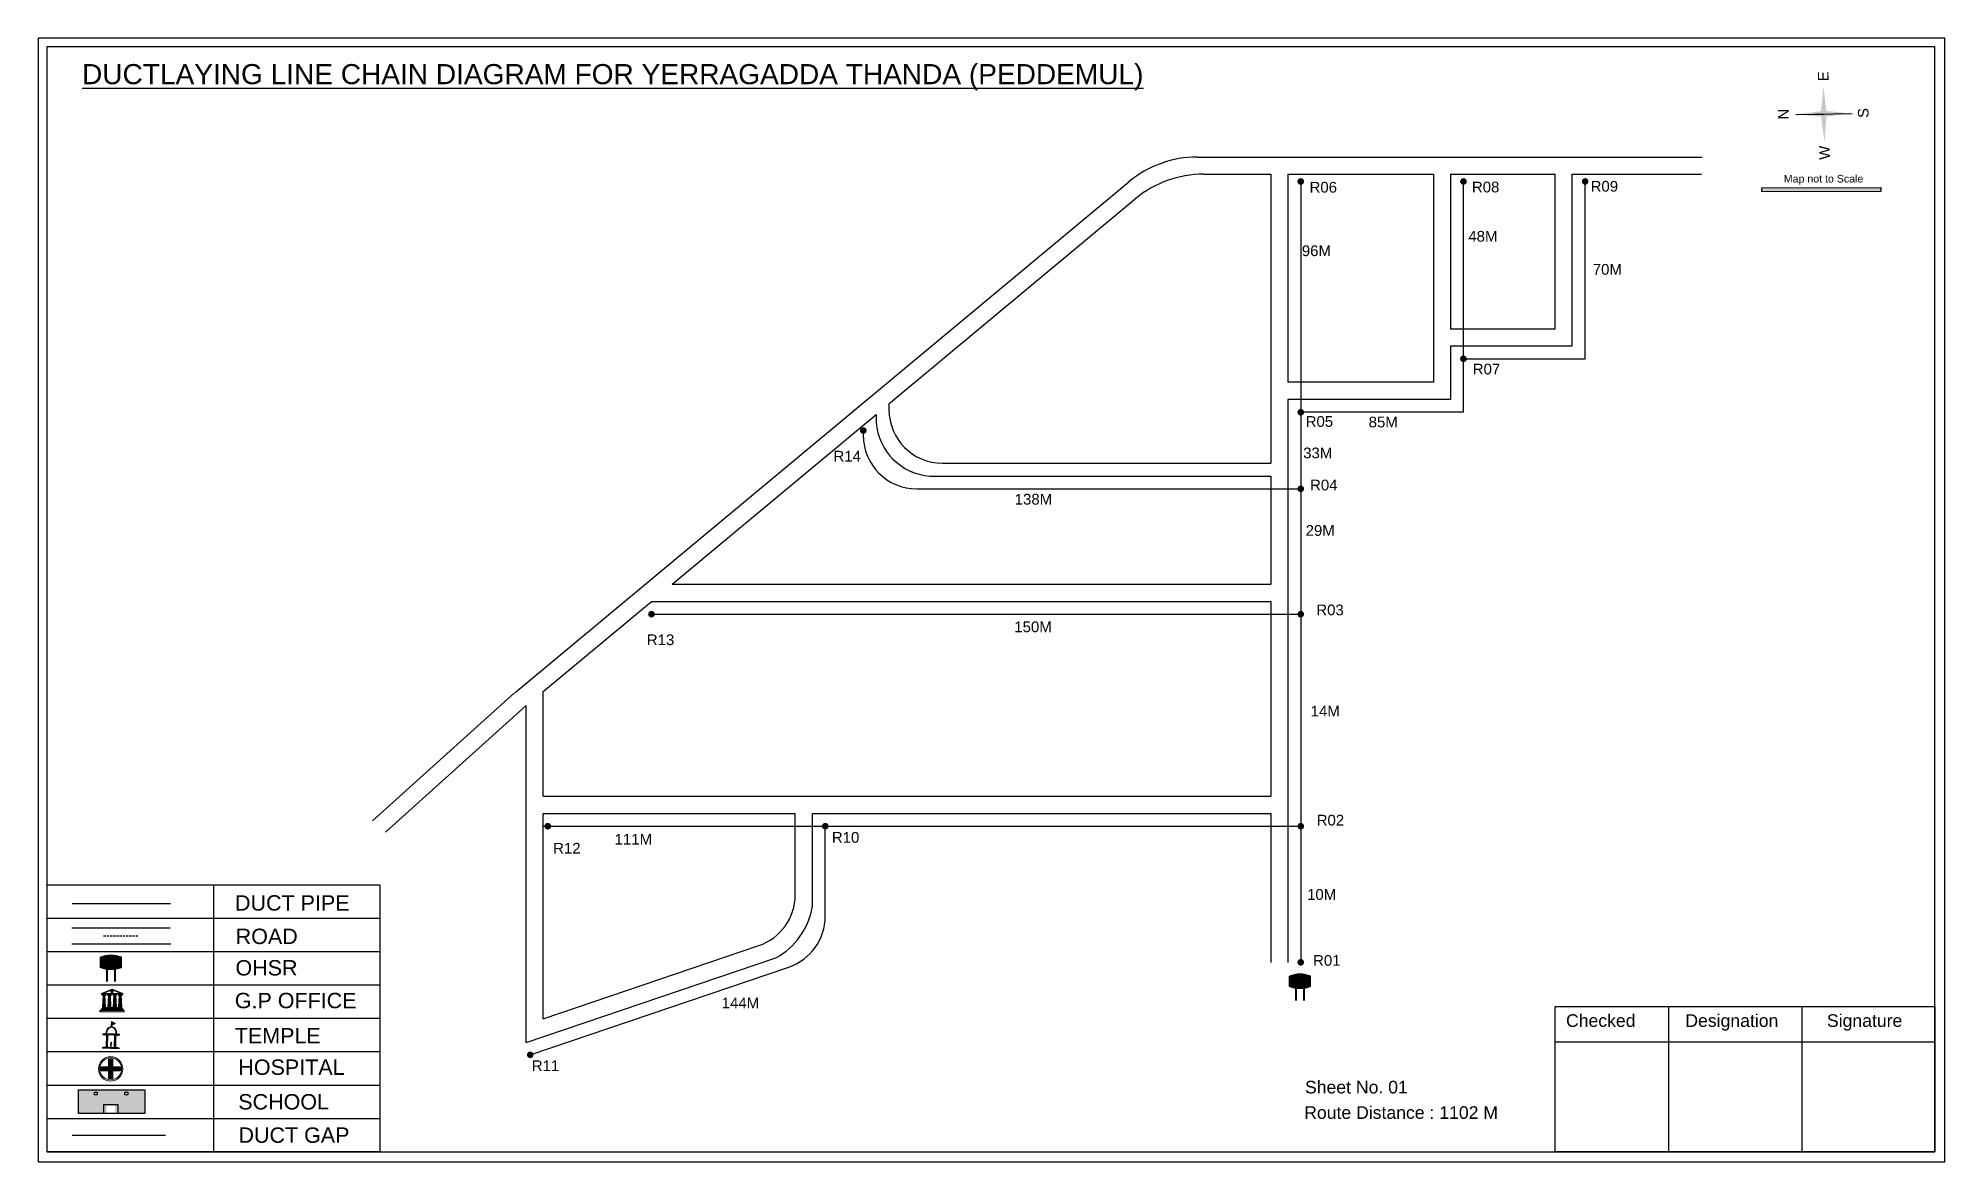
# Model space of a CAD drawing. Header units: inches. Extents: x 740 to 2793, y 71 to 1323.
# Drawn here: x 757 to 1647, y 799 to 1323 of the extents above; entities that cross this region are included whole.
import ezdxf

# ---------------------------------------------------------------- set-up
doc = ezdxf.new("R2010")
doc.units = ezdxf.units.IN
doc.header["$MEASUREMENT"] = 0
doc.linetypes.add('DASHEDX2', pattern=[1.5, 1, -0.5])
for name, color, linetype in [('LANDMARK', 7, 'Continuous'), ('OHT', 7, 'Continuous'), ('pipe', 5, 'Continuous')]:
    doc.layers.add(name, color=color, linetype=linetype)
doc.styles.get("Standard").update_dxf_attribs({"font": 'arial.ttf'})

msp = doc.modelspace()

# ---------------------------------------------------------------- texts
at = {"color": 242, "true_color": 0xcd2027}
msp.add_text('%%UDUCTLAYING LINE CHAIN DIAGRAM FOR YERRAGADDA THANDA (PEDDEMUL)', height=9.375, dxfattribs=at).set_placement((777.06, 1301.56))
for s, p in [('E', (1592.42, 1302.96)), ('N', (1573.84, 1285.11)), ('S', (1611.12, 1285.86)), ('W', (1593.07, 1266.36))]:
    msp.add_text(s, height=4.95, rotation=91.00631).set_placement(p)
for s, height, p in [('R06', 5, (1350.12, 1250.95)), ('R08', 5, (1425.92, 1251.05)), ('R09', 5, (1481.33, 1251.4)), ('Map not to Scale', 3.5424, (1571.51, 1255.67)), ('48M', 5, (1424.23, 1228.06)), ('96M', 5, (1346.52, 1221.31)), ('70M', 5, (1482.34, 1212.63)), ('R07', 5, (1426.3, 1166.09)), ('R05', 5, (1348.31, 1141.62)), ('85M', 5, (1377.7, 1141.37)), ('33M', 5, (1347.15, 1126.94)), ('R14', 5, (1127.87, 1125.43)), ('R04', 5, (1350.36, 1111.97)), ('138M', 5, (1212.47, 1105.35)), ('29M', 5, (1348.28, 1090.76)), ('150M', 5, (1212.28, 1045.78)), ('R03', 5, (1353.27, 1053.67)), ('R13', 5, (1040.74, 1039.72)), ('14M', 5, (1350.64, 1006.46)), ('R10', 5, (1127.12, 947.52)), ('R02', 5, (1353.44, 955.54)), ('R12', 5, (996.99, 942.44)), ('111M', 5, (1025.71, 946.64)), ('10M', 5, (1348.96, 920.85)), ('DUCT PIPE', 7.178, (848.48, 915.83)), ('ROAD ', 7.178, (848.79, 900.22)), ('OHSR', 7.178, (848.69, 885.55)), ('R01', 5, (1351.76, 890.08)), ('G.P OFFICE', 7.178, (848.37, 870.26)), ('144M', 5, (1075.69, 870.22)), ('Checked', 5.886, (1469.84, 861.55)), ('Designation', 5.886, (1525.54, 861.55)), ('Signature', 5.886, (1591.64, 861.55)), ('TEMPLE', 7.178, (848.36, 853.85)), ('HOSPITAL', 7.178, (850.04, 839.16)), ('R11', 5, (987.04, 840.9)), ('SCHOOL', 7.178, (849.99, 823)), ('Sheet No. 01', 5.886, (1347.98, 830.49)), ('Route Distance : 1102 M', 5.886, (1347.61, 818.62)), ('DUCT GAP', 7.178, (850.09, 807.45))]:
    msp.add_text(s, height=height).set_placement(p)

# ---------------------------------------------------------------- blocks, each defined once
blk = doc.blocks.new('OHT')
at = {"linetype": 'Continuous', "lineweight": 0, "true_color": 0x0ffffc}
blk.add_hatch(color=4, dxfattribs=at).paths.add_polyline_path([(0.012, 1), (0, 1, 0.101323), (-0.4, 0.916), (-0.4, 0.525, 0.194075), (0.399, 0.521), (0.399, 0.921, 0.097877)])
at = {"color": 4, "linetype": 'Continuous', "lineweight": 0, "true_color": 0x0ffffc, "flags": 128}
for points in [[(-0.4, 0.525), (-0.4, 0.916)], [(0.399, 0.521), (0.399, 0.921)]]:
    blk.add_lwpolyline(points, dxfattribs=at)
at = {"color": 4, "linetype": 'Continuous', "lineweight": 0, "true_color": 0x0ffffc, "const_width": 0.075, "flags": 128}
for points in [[(-0.15, 0), (-0.15, 0.475)], [(0.15, 0), (0.15, 0.473)]]:
    blk.add_lwpolyline(points, dxfattribs=at)
at = {"color": 4, "linetype": 'Continuous', "lineweight": 0, "true_color": 0x0ffffc}
for centre, radius, start, end in [((0.006, -0.019), 1.019, 67.31091, 113.47108), ((0.004, 1.513), 1.068, 247.76824, 291.70073)]:
    blk.add_arc(centre, radius, start, end, dxfattribs=at)
blk = doc.blocks.new('Government_Office')
at = {"linetype": 'Continuous', "lineweight": 0, "true_color": 0xff0000}
h = blk.add_hatch(color=1, dxfattribs=at)
h.paths.add_polyline_path([(0.44, 0.72), (0.45, 0.75), (0, 0.93), (-0.45, 0.75), (-0.44, 0.72)])
h.paths.add_polyline_path([(0.355, 0.75), (-0.355, 0.75), (0, 0.9)], flags=16)
h.paths.add_polyline_path([(0, 0.778, -1), (0, 0.872, -1)], flags=0)
h = blk.add_hatch(color=1, dxfattribs=at)
edge = h.paths.add_edge_path()
edge.add_arc((0, 0.825), 0.0467, 90, 270)
edge.add_arc((0, 0.825), 0.0467, 270, 450)
for points in [[(-0.5, 0.05), (0.5, 0.05), (0.5, 0), (-0.5, 0)], [(-0.45, 0.075), (-0.45, 0.12), (0.45, 0.12), (0.45, 0.075)], [(-0.4, 0.14), (-0.4, 0.18), (0.4, 0.18), (0.4, 0.14)]]:
    blk.add_hatch(color=1, dxfattribs=at).paths.add_polyline_path(points)
h = blk.add_hatch(color=1, dxfattribs=at)
edge = h.paths.add_edge_path()
edge.add_line((-0.27, 0.195), (-0.295, 0.675))
edge.add_line((-0.295, 0.675), (-0.29, 0.675))
edge.add_arc((-0.278, 0.688), 0.0176, 225.30401, 441.56588)
edge.add_line((-0.275, 0.705), (-0.395, 0.705))
edge.add_arc((-0.392, 0.688), 0.0176, 98.43412, 314.69599)
edge.add_line((-0.38, 0.675), (-0.375, 0.675))
edge.add_line((-0.375, 0.675), (-0.4, 0.195))
edge.add_line((-0.4, 0.195), (-0.27, 0.195))
h = blk.add_hatch(color=1, dxfattribs=at)
edge = h.paths.add_edge_path()
edge.add_line((-0.047, 0.195), (-0.072, 0.675))
edge.add_line((-0.072, 0.675), (-0.067, 0.675))
edge.add_arc((-0.054, 0.688), 0.0176, 225.30401, 441.56588)
edge.add_line((-0.052, 0.705), (-0.172, 0.705))
edge.add_arc((-0.169, 0.688), 0.0176, 98.43412, 314.69599)
edge.add_line((-0.157, 0.675), (-0.152, 0.675))
edge.add_line((-0.152, 0.675), (-0.177, 0.195))
edge.add_line((-0.177, 0.195), (-0.047, 0.195))
h = blk.add_hatch(color=1, dxfattribs=at)
edge = h.paths.add_edge_path()
edge.add_line((0.177, 0.195), (0.152, 0.675))
edge.add_line((0.152, 0.675), (0.157, 0.675))
edge.add_arc((0.169, 0.688), 0.0176, 225.30401, 441.56588)
edge.add_line((0.172, 0.705), (0.052, 0.705))
edge.add_arc((0.054, 0.688), 0.0176, 98.43412, 314.69599)
edge.add_line((0.067, 0.675), (0.072, 0.675))
edge.add_line((0.072, 0.675), (0.047, 0.195))
edge.add_line((0.047, 0.195), (0.177, 0.195))
h = blk.add_hatch(color=1, dxfattribs=at)
edge = h.paths.add_edge_path()
edge.add_line((0.4, 0.195), (0.375, 0.675))
edge.add_line((0.375, 0.675), (0.38, 0.675))
edge.add_arc((0.392, 0.688), 0.0176, 225.30401, 441.56588)
edge.add_line((0.395, 0.705), (0.275, 0.705))
edge.add_arc((0.278, 0.688), 0.0176, 98.43412, 314.69599)
edge.add_line((0.29, 0.675), (0.295, 0.675))
edge.add_line((0.295, 0.675), (0.27, 0.195))
edge.add_line((0.27, 0.195), (0.4, 0.195))
at = {"color": 1, "linetype": 'Continuous', "lineweight": 0, "true_color": 0xff0000, "flags": 128}
for points in [[(-0.45, 0.75), (-0.44, 0.72), (0.44, 0.72), (0.45, 0.75), (0, 0.93)], [(-0.355, 0.75), (0.355, 0.75), (0, 0.9)], [(-0.5, 0.05), (0.5, 0.05), (0.5, 0), (-0.5, 0)], [(-0.45, 0.075), (-0.45, 0.12), (0.45, 0.12), (0.45, 0.075)], [(-0.4, 0.14), (-0.4, 0.18), (0.4, 0.18), (0.4, 0.14)]]:
    blk.add_lwpolyline(points, close=True, dxfattribs=at)
for points in [[(0, 0.872, 1), (0, 0.778, 1)], [(-0.27, 0.195), (-0.295, 0.675), (-0.29, 0.675, 1.379694), (-0.275, 0.705), (-0.395, 0.705, 1.379694), (-0.38, 0.675), (-0.375, 0.675), (-0.4, 0.195)], [(-0.047, 0.195), (-0.072, 0.675), (-0.067, 0.675, 1.379694), (-0.052, 0.705), (-0.172, 0.705, 1.379694), (-0.157, 0.675), (-0.152, 0.675), (-0.177, 0.195)], [(0.177, 0.195), (0.152, 0.675), (0.157, 0.675, 1.379694), (0.172, 0.705), (0.052, 0.705, 1.379694), (0.067, 0.675), (0.072, 0.675), (0.047, 0.195)], [(0.4, 0.195), (0.375, 0.675), (0.38, 0.675, 1.379694), (0.395, 0.705), (0.275, 0.705, 1.379694), (0.29, 0.675), (0.295, 0.675), (0.27, 0.195)]]:
    blk.add_lwpolyline(points, format="xyb", close=True, dxfattribs=at)
blk = doc.blocks.new('Temple')
at = {"linetype": 'Continuous', "lineweight": 0, "true_color": 0xff0000}
h = blk.add_hatch(color=1, dxfattribs=at)
edge = h.paths.add_edge_path()
edge.add_line((0.175, 0.49), (0.225, 0.49))
edge.add_line((0.225, 0.49), (0.225, 0.497))
edge.add_line((0.225, 0.497), (0.307, 0.497))
edge.add_line((0.307, 0.497), (0.307, 0.533))
edge.add_line((0.307, 0.533), (0.257, 0.533))
edge.add_line((0.257, 0.533), (0.257, 0.54))
edge.add_line((0.257, 0.54), (0.2, 0.54))
edge.add_spline(control_points=[(0.2, 0.54), (0.2, 0.589), (0.19, 0.638), (0.142, 0.743), (0.092, 0.79), (0.027, 0.805), (0.02, 0.806), (0.012, 0.806)], knot_values=[4.712389, 4.712389, 4.712389, 4.712389, 5.278166, 5.278166, 6.117402, 6.117402, 6.223801, 6.223801, 6.223801, 6.223801], degree=3, periodic=0)
edge.add_line((0.012, 0.806), (0.012, 0.79))
edge.add_line((0.012, 0.79), (-0.012, 0.79))
edge.add_line((-0.012, 0.79), (-0.012, 0.806))
edge.add_spline(control_points=[(-0.012, 0.806), (-0.055, 0.802), (-0.096, 0.781), (-0.171, 0.699), (-0.197, 0.628), (-0.2, 0.55), (-0.2, 0.545), (-0.2, 0.54)], knot_values=[6.343965, 6.343965, 6.343965, 6.343965, 6.956638, 6.956638, 7.795874, 7.795874, 7.853982, 7.853982, 7.853982, 7.853982], degree=3, periodic=0)
edge.add_line((-0.2, 0.54), (-0.257, 0.54))
edge.add_line((-0.257, 0.54), (-0.257, 0.533))
edge.add_line((-0.257, 0.533), (-0.307, 0.533))
edge.add_line((-0.307, 0.533), (-0.307, 0.497))
edge.add_line((-0.307, 0.497), (-0.225, 0.497))
edge.add_line((-0.225, 0.497), (-0.225, 0.49))
edge.add_line((-0.225, 0.49), (-0.175, 0.49))
edge.add_line((-0.175, 0.49), (-0.175, 0.07))
edge.add_arc((-0.205, 0.07), 0.03, -90, 0, ccw=False)
edge.add_line((-0.205, 0.04), (-0.257, 0.04))
edge.add_line((-0.257, 0.04), (-0.257, 0.033))
edge.add_line((-0.257, 0.033), (-0.307, 0.033))
edge.add_line((-0.307, 0.033), (-0.307, 0))
edge.add_line((-0.307, 0), (0.307, 0))
edge.add_line((0.307, 0), (0.307, 0.033))
edge.add_line((0.307, 0.033), (0.257, 0.033))
edge.add_line((0.257, 0.033), (0.257, 0.04))
edge.add_line((0.257, 0.04), (0.205, 0.04))
edge.add_arc((0.205, 0.07), 0.03, 180, 270, ccw=False)
edge.add_line((0.175, 0.07), (0.175, 0.49))
h.paths.add_polyline_path([(0.125, 0.07, -0.414214), (0.095, 0.04), (0.05, 0.04), (0.05, 0.033), (-0.05, 0.033), (-0.05, 0.04), (-0.095, 0.04, -0.414214), (-0.125, 0.07), (-0.125, 0.497), (0.125, 0.497)], flags=16)
edge = h.paths.add_edge_path(flags=16)
edge.add_ellipse((0, 0.54), major_axis=(0, 0.242), ratio=0.722808, start_angle=270, end_angle=450, ccw=False)
edge.add_line((0.175, 0.54), (-0.175, 0.54))
h.paths.add_polyline_path([(0.012, 0.23), (0.012, 0.07), (-0.012, 0.07), (-0.012, 0.23)], flags=0)
h = blk.add_hatch(color=1, dxfattribs=at)
edge = h.paths.add_edge_path()
edge.add_line((0.012, 0.857), (0, 0.85))
edge.add_line((0, 0.85), (-0.003, 0.925))
edge.add_line((-0.003, 0.925), (-0.012, 0.925))
edge.add_line((-0.012, 0.925), (-0.012, 0.806))
edge.add_spline(control_points=[(-0.012, 0.806), (-0.004, 0.807), (0.004, 0.807), (0.012, 0.806)], knot_values=[6.223801, 6.223801, 6.223801, 6.223801, 6.343965, 6.343965, 6.343965, 6.343965], degree=3, periodic=0)
edge.add_line((0.012, 0.806), (0.012, 0.857))
h = blk.add_hatch(color=1, dxfattribs=at)
edge = h.paths.add_edge_path()
edge.add_line((0.012, 0.79), (0.012, 0.806))
edge.add_spline(control_points=[(0.012, 0.806), (0.004, 0.807), (-0.004, 0.807), (-0.012, 0.806)], knot_values=[6.223801, 6.223801, 6.223801, 6.223801, 6.343965, 6.343965, 6.343965, 6.343965], degree=3, periodic=0)
edge.add_line((-0.012, 0.806), (-0.012, 0.79))
edge.add_line((-0.012, 0.79), (0.012, 0.79))
at = {"linetype": 'Continuous', "lineweight": 0, "true_color": 0xe66000}
blk.add_hatch(color=32, dxfattribs=at).paths.add_polyline_path([(-0.006, 1), (0.147, 0.931), (0, 0.85)])
at = {"color": 1, "linetype": 'Continuous', "lineweight": 0, "true_color": 0xff0000, "flags": 128}
for points in [[(0.012, 0.925), (-0.012, 0.925), (-0.012, 0.79), (0.012, 0.79)], [(0.012, 0.23), (-0.012, 0.23), (-0.012, 0.07), (0.012, 0.07)]]:
    blk.add_lwpolyline(points, close=True, dxfattribs=at)
at = {"color": 32, "linetype": 'Continuous', "lineweight": 0, "true_color": 0xe66000, "flags": 128}
blk.add_lwpolyline([(-0.006, 1), (0.147, 0.931), (0, 0.85), (-0.006, 1)], dxfattribs=at)
at = {"color": 1, "linetype": 'Continuous', "lineweight": 0, "true_color": 0xff0000, "flags": 128}
blk.add_lwpolyline([(0.2, 0.54), (0.257, 0.54), (0.257, 0.533), (0.307, 0.533), (0.307, 0.497), (0.225, 0.497), (0.225, 0.49), (0.175, 0.49), (0.175, 0.07, 0.414214), (0.205, 0.04), (0.257, 0.04), (0.257, 0.033), (0.307, 0.033), (0.307, 0), (-0.307, 0), (-0.307, 0.033), (-0.257, 0.033), (-0.257, 0.04), (-0.205, 0.04, 0.414214), (-0.175, 0.07), (-0.175, 0.49), (-0.225, 0.49), (-0.225, 0.497), (-0.307, 0.497), (-0.307, 0.533), (-0.257, 0.533), (-0.257, 0.54), (-0.2, 0.54)], format="xyb", dxfattribs=at)
blk.add_lwpolyline([(-0.175, 0.54), (0.175, 0.54)], dxfattribs=at)
blk.add_lwpolyline([(0.125, 0.497), (0.125, 0.07, -0.414214), (0.095, 0.04), (0.05, 0.04), (0.05, 0.033), (-0.05, 0.033), (-0.05, 0.04), (-0.095, 0.04, -0.414214), (-0.125, 0.07), (-0.125, 0.497)], format="xyb", close=True, dxfattribs=at)
at = {"color": 1, "linetype": 'Continuous', "lineweight": 0, "true_color": 0xff0000}
blk.add_ellipse((0, 0.54), major_axis=(0, 0.242), ratio=0.722808, start_param=4.712389, end_param=7.853982, dxfattribs=at)
blk.add_open_spline([(0.2, 0.54), (0.2, 0.589), (0.19, 0.638), (0.142, 0.743), (0.092, 0.79), (-0.023, 0.816), (-0.085, 0.794), (-0.171, 0.699), (-0.197, 0.628), (-0.2, 0.55), (-0.2, 0.545), (-0.2, 0.54)], degree=3, knots=[4.712389, 4.712389, 4.712389, 4.712389, 5.278166, 5.278166, 6.117402, 6.117402, 6.956638, 6.956638, 7.795874, 7.795874, 7.853982, 7.853982, 7.853982, 7.853982], dxfattribs=at)
blk = doc.blocks.new('*U6')
at = {"color": 0, "linetype": 'DASHEDX2', "transparency": 16777216}
blk.add_line((-8.22, 0), (8.01, 0), dxfattribs=at)
blk = doc.blocks.new('Hospital')
at = {"linetype": 'Continuous', "lineweight": 0, "true_color": 0x000000}
h = blk.add_hatch(color=18, dxfattribs=at)
h.paths.add_polyline_path([(-0.5, 0, 1), (0.5, 0, 1)])
h.paths.add_polyline_path([(0.446, 0, -1), (-0.446, 0, -1)], flags=16)
at = {"linetype": 'Continuous', "true_color": 0xff0000}
blk.add_hatch(color=1, dxfattribs=at).paths.add_polyline_path([(-0.394, 0.08), (-0.08, 0.08), (-0.08, 0.394), (0.08, 0.394), (0.08, 0.08), (0.394, 0.08), (0.394, -0.08), (0.08, -0.08), (0.08, -0.394), (-0.08, -0.394), (-0.08, -0.08), (-0.394, -0.08)])
at = {"color": 1, "linetype": 'Continuous', "true_color": 0xff0000, "flags": 128}
blk.add_lwpolyline([(-0.394, 0.08), (-0.08, 0.08), (-0.08, 0.394), (0.08, 0.394), (0.08, 0.08), (0.394, 0.08), (0.394, -0.08), (0.08, -0.08), (0.08, -0.394), (-0.08, -0.394), (-0.08, -0.08), (-0.394, -0.08)], close=True, dxfattribs=at)
at = {"color": 18, "linetype": 'Continuous', "lineweight": 0, "true_color": 0x000000}
for radius in [0.5, 0.446]:
    blk.add_circle((0, 0), radius, dxfattribs=at)

# ---------------------------------------------------------------- hatches: boundary and pattern name
at = {"ltscale": 0.5}
h = msp.add_hatch(color=5, dxfattribs=at)
h.dxf.hatch_style = 1
h.paths.add_polyline_path([(1347.56, 1256.17, 1), (1344.44, 1256.17, 1)])
h = msp.add_hatch(color=5, dxfattribs=at)
h.dxf.hatch_style = 1
h.paths.add_polyline_path([(1423.5, 1256.17, 1), (1420.38, 1256.17, 1)])
h = msp.add_hatch(color=5, dxfattribs=at)
h.dxf.hatch_style = 1
h.paths.add_polyline_path([(1480.33, 1256.17, 1), (1477.22, 1256.17, 1)])
at = {"true_color": 0x0093dd}
h = msp.add_hatch(color=142, dxfattribs=at)
h.dxf.hatch_style = 1
h.paths.add_polyline_path([(1561.33, 1253.17), (1561.33, 1251.32), (1616.84, 1251.45), (1616.84, 1253.29)])
at = {"ltscale": 0.5}
h = msp.add_hatch(color=5, dxfattribs=at)
h.dxf.hatch_style = 1
h.paths.add_polyline_path([(1423.5, 1173.37, 1), (1420.38, 1173.37, 1)])
h = msp.add_hatch(color=5, dxfattribs=at)
h.dxf.hatch_style = 1
h.paths.add_polyline_path([(1347.56, 1148.42, 1), (1344.44, 1148.42, 1)])
h = msp.add_hatch(color=5, dxfattribs=at)
h.dxf.hatch_style = 1
h.paths.add_polyline_path([(1143.35, 1139.86, 1), (1140.23, 1139.86, 1)])
h = msp.add_hatch(color=5, dxfattribs=at)
h.dxf.hatch_style = 1
h.paths.add_polyline_path([(1347.56, 1112.67, 1), (1344.44, 1112.67, 1)])
h = msp.add_hatch(color=5, dxfattribs=at)
h.dxf.hatch_style = 1
h.paths.add_polyline_path([(1044.46, 1054.17, 1), (1041.34, 1054.17, 1)])
h = msp.add_hatch(color=5, dxfattribs=at)
h.dxf.hatch_style = 1
h.paths.add_polyline_path([(1347.56, 1054.17, 1), (1344.44, 1054.17, 1)])
h = msp.add_hatch(color=5, dxfattribs=at)
h.dxf.hatch_style = 1
h.paths.add_polyline_path([(996.04, 955.2, 1), (992.92, 955.2, 1)])
h = msp.add_hatch(color=5, dxfattribs=at)
h.dxf.hatch_style = 1
h.paths.add_polyline_path([(1125.58, 955.2, 1), (1122.46, 955.2, 1)])
h = msp.add_hatch(color=5, dxfattribs=at)
h.dxf.hatch_style = 1
h.paths.add_polyline_path([(1347.56, 955.2, 1), (1344.44, 955.2, 1)])
h = msp.add_hatch(color=5, dxfattribs=at)
h.dxf.hatch_style = 1
h.paths.add_polyline_path([(1347.56, 891.67, 1), (1344.44, 891.67, 1)])
h = msp.add_hatch(color=5, dxfattribs=at)
h.dxf.hatch_style = 1
h.paths.add_polyline_path([(987.84, 848.51, 1), (984.73, 848.51, 1)])
at = {"true_color": 0xc8c92d}
h = msp.add_hatch(color=52, dxfattribs=at)
h.dxf.hatch_style = 1
h.paths.add_polyline_path([(781.52, 832.24), (775.36, 832.24), (775.36, 821.15), (781.52, 821.15)])
h.paths.add_polyline_path([(806.37, 832.24), (800.21, 832.24), (800.21, 821.15), (806.37, 821.15)])
at = {"true_color": 0x293189}
h = msp.add_hatch(color=177, dxfattribs=at)
h.dxf.hatch_style = 1
h.paths.add_polyline_path([(800.21, 832.24), (781.52, 832.24), (781.52, 821.15), (788.53, 821.15), (788.53, 824.78), (792.39, 824.78), (792.39, 821.15), (800.21, 821.15)])
h.paths.add_polyline_path([(784.19, 829.76), (782.82, 829.76), (782.82, 831.03), (784.19, 831.03)], flags=16)
h.paths.add_polyline_path([(797.07, 829.76), (797.07, 831.03), (798.44, 831.03), (798.44, 829.76)], flags=16)

# ---------------------------------------------------------------- linework, layer by layer
for p, q in [((1577.1, 1287.41), (1603.4, 1287.87)), ((1297.79, 1267.55), (1533.42, 1267.55)), ((979.21, 1017.63), (1265.81, 1255.99)), ((1300.68, 1259.55), (1331.97, 1259.55)), ((1331.97, 1259.55), (1331.97, 1124.67)), ((1339.97, 1259.55), (1407.9, 1259.55)), ((1339.97, 1259.55), (1339.97, 1162.42)), ((1407.9, 1259.55), (1407.9, 1162.42)), ((1415.9, 1259.55), (1464.74, 1259.55)), ((1415.9, 1259.55), (1415.9, 1187.37)), ((1464.74, 1187.37), (1464.74, 1259.55)), ((1472.74, 1259.55), (1476.22, 1259.55)), ((1472.74, 1259.55), (1533.06, 1259.55)), ((1472.74, 1179.37), (1472.74, 1259.55)), ((1153.76, 1152.39), (1268.71, 1247.99)), ((1415.9, 1187.37), (1464.74, 1187.37)), ((1415.9, 1179.37), (1415.9, 1154.42)), ((1415.9, 1179.37), (1472.74, 1179.37)), ((1407.9, 1162.42), (1339.97, 1162.42)), ((1153.76, 1152.39), (1153.76, 1149.67)), ((1339.97, 1154.42), (1339.97, 891.67)), ((1415.9, 1154.42), (1339.97, 1154.42)), ((1052.49, 1068.17), (1147.76, 1147.4)), ((1147.76, 1147.4), (1147.76, 1143.67)), ((1178.76, 1124.67), (1331.97, 1124.67)), ((1172.76, 1118.67), (1331.97, 1118.67)), ((1331.97, 1118.67), (1331.97, 1068.17)), ((992.32, 1018.13), (1042.87, 1060.17)), ((1042.87, 1060.17), (1331.97, 1060.17)), ((1052.49, 1068.17), (1331.97, 1068.17)), ((1331.97, 1060.17), (1331.97, 969.2)), ((912.68, 957.8), (978.97, 1017.43)), ((992.32, 969.2), (992.32, 1018.13)), ((918.71, 952.46), (984.32, 1011.48)), ((984.32, 854.19), (984.32, 1011.48)), ((992.32, 969.2), (1331.97, 969.2)), ((992.32, 865.35), (992.32, 961.2)), ((992.32, 961.2), (1109.99, 961.2)), ((1109.99, 923.19), (1109.99, 961.2)), ((1117.99, 961.2), (1331.97, 961.2)), ((1117.99, 917.46), (1117.99, 961.2)), ((1331.97, 961.2), (1331.97, 891.67)), ((760.68, 927.67), (760.68, 803.25)), ((838.44, 927.67), (838.44, 803.25)), ((916.21, 912.12), (760.68, 912.12)), ((772.33, 907.82), (818.22, 907.82)), ((772.33, 900.3), (818.45, 900.3)), ((992.32, 865.35), (1093.02, 899.52)), ((916.21, 896.56), (760.68, 896.56)), ((984.32, 854.19), (1101.02, 893.79)), ((916.21, 881.01), (760.68, 881.01)), ((916.21, 865.46), (760.68, 865.46)), ((916.21, 849.91), (760.68, 849.91)), ((760.68, 834.35), (916.21, 834.35)), ((760.68, 818.8), (916.21, 818.8)), ((916.21, 803.25), (760.68, 803.25))]:
    msp.add_line(p, q)
at = {"color": 1}
msp.add_line((1577.1, 1287.41), (1590.26, 1287.64), dxfattribs=at)
at = {"color": 242, "true_color": 0xcd2027}
for p, q in [((1517.73, 871.09), (1517.73, 803.2)), ((1579.94, 871.09), (1579.94, 803.2)), ((1464.77, 854.65), (1641.99, 854.65))]:
    msp.add_line(p, q, dxfattribs=at)
for points in [[(756.56, 1323.05), (756.56, 798.55), (1646.7, 798.55), (1646.7, 1323.05)], [(760.67, 1319.03), (760.67, 803.26), (1641.99, 803.26), (1641.99, 1319.03)], [(806.44, 832.24), (806.44, 821.15), (775.36, 821.15), (775.36, 832.24)], [(784.19, 831.03), (784.19, 829.76), (782.82, 829.76), (782.82, 831.03)], [(797.07, 829.76), (797.07, 831.03), (798.44, 831.03), (798.44, 829.76)]]:
    msp.add_lwpolyline(points, close=True)
at = {"color": 142, "true_color": 0x0093dd}
msp.add_lwpolyline([(1616.84, 1251.45), (1561.33, 1251.32), (1561.33, 1253.17), (1616.84, 1253.29), (1616.84, 1251.45)], dxfattribs=at)
for points in [[(916.21, 803.25), (916.21, 927.67), (760.68, 927.67)], [(787.2, 821.15), (787.2, 825.25), (793.72, 825.25), (793.72, 821.15)]]:
    msp.add_lwpolyline(points)
at = {"color": 242, "true_color": 0xcd2027}
msp.add_lwpolyline([(1641.99, 803.2), (1464.77, 803.2), (1464.77, 871.09), (1641.99, 871.09)], close=True, dxfattribs=at)
for centre, radius, start, end in [((1297.79, 1217.55), 50, 90, 129.74963), ((1300.68, 1209.55), 50, 90, 129.74963), ((1178.76, 1149.67), 25, 180, 270), ((1174.79, 1145.71), 27.11, 184.30759, 265.69241), ((1084.99, 923.19), 25, 288.74357, 0), ((1084.99, 923.19), 33.49, 298.5966, 350.14697)]:
    msp.add_arc(centre, radius, start, end)
for points in [[(1591.54, 1287.67), (1588.73, 1287.63), (1590.02, 1300.79)], [(1591.55, 1287.67), (1588.73, 1287.63), (1590.48, 1274.49)], [(1590.28, 1286.35), (1590.23, 1289.16), (1603.4, 1287.87)]]:
    msp.add_solid(points)
at = {"color": 1}
msp.add_solid([(1590.28, 1286.34), (1590.23, 1289.16), (1577.1, 1287.41)], dxfattribs=at)
at = {"layer": 'OHT', "color": 5}
msp.add_line((772.5, 919.2), (818.39, 919.2), dxfattribs=at)
at = {"layer": 'OHT', "color": 1}
msp.add_line((772.5, 811.02), (816.09, 811.02), dxfattribs=at)
at = {"layer": 'pipe'}
for p, q in [((1345.97, 1256.47), (1345.97, 1162.42)), ((1421.9, 1255.99), (1421.9, 1187.37)), ((1478.74, 1173.37), (1478.74, 1256.03)), ((1421.9, 1187.37), (1421.9, 1148.42)), ((1421.9, 1173.37), (1478.74, 1173.37)), ((1345.97, 1162.42), (1345.97, 891.67)), ((1421.9, 1148.42), (1345.97, 1148.42)), ((1141.76, 1140.04), (1141.76, 1137.67)), ((1166.76, 1112.67), (1345.97, 1112.67)), ((1042.87, 1054.17), (1345.97, 1054.17)), ((992.32, 955.2), (1109.99, 955.2)), ((1109.99, 955.2), (1345.97, 955.2)), ((1123.99, 913.16), (1123.99, 955.2)), ((986.25, 848.51), (1107.02, 889.49))]:
    msp.add_line(p, q, dxfattribs=at)
for centre, start, end in [((1166.76, 1137.67), 180, 270), ((1098.99, 913.16), 288.74357, 0)]:
    msp.add_arc(centre, 25, start, end, dxfattribs=at)

# ---------------------------------------------------------------- block references
at = {"linetype": 'DASHEDX2'}
msp.add_blockref('*U6', (795.33, 904.06), dxfattribs=at)
at = {"layer": 'LANDMARK'}
for name, p, xscale, yscale, zscale in [('Government_Office', (791.09, 868.6), 11.32114773247135, 11.32114773247135, 11.32114773247135), ('Hospital', (790.41, 841.94), 11.41772014427468, 11.41772014427468, 11.41772014427468)]:
    msp.add_blockref(name, p, dxfattribs=dict(at, xscale=xscale, yscale=yscale, zscale=zscale))
at = {"layer": 'LANDMARK', "xscale": 12.62452535729322, "yscale": 12.62452535729322, "zscale": 12.62452535729322, "rotation": 358.3713438591284}
msp.add_blockref('Temple', (790.52, 851.48), dxfattribs=at)
at = {"layer": 'OHT', "xscale": 12.45189723782068, "yscale": 12.45189723782068, "zscale": 12.45189723782068}
for p in [(790.5, 882.7), (1345.64, 873.86)]:
    msp.add_blockref('OHT', p, dxfattribs=at)

msp.set_redraw_order([(e.dxf.handle, doc.entitydb.next_handle()) for e in msp.query("TEXT MTEXT ATTDEF DIMENSION ARC_DIMENSION")])  # texts and dimensions are drawn at this point

doc.saveas('drawing.dxf')
